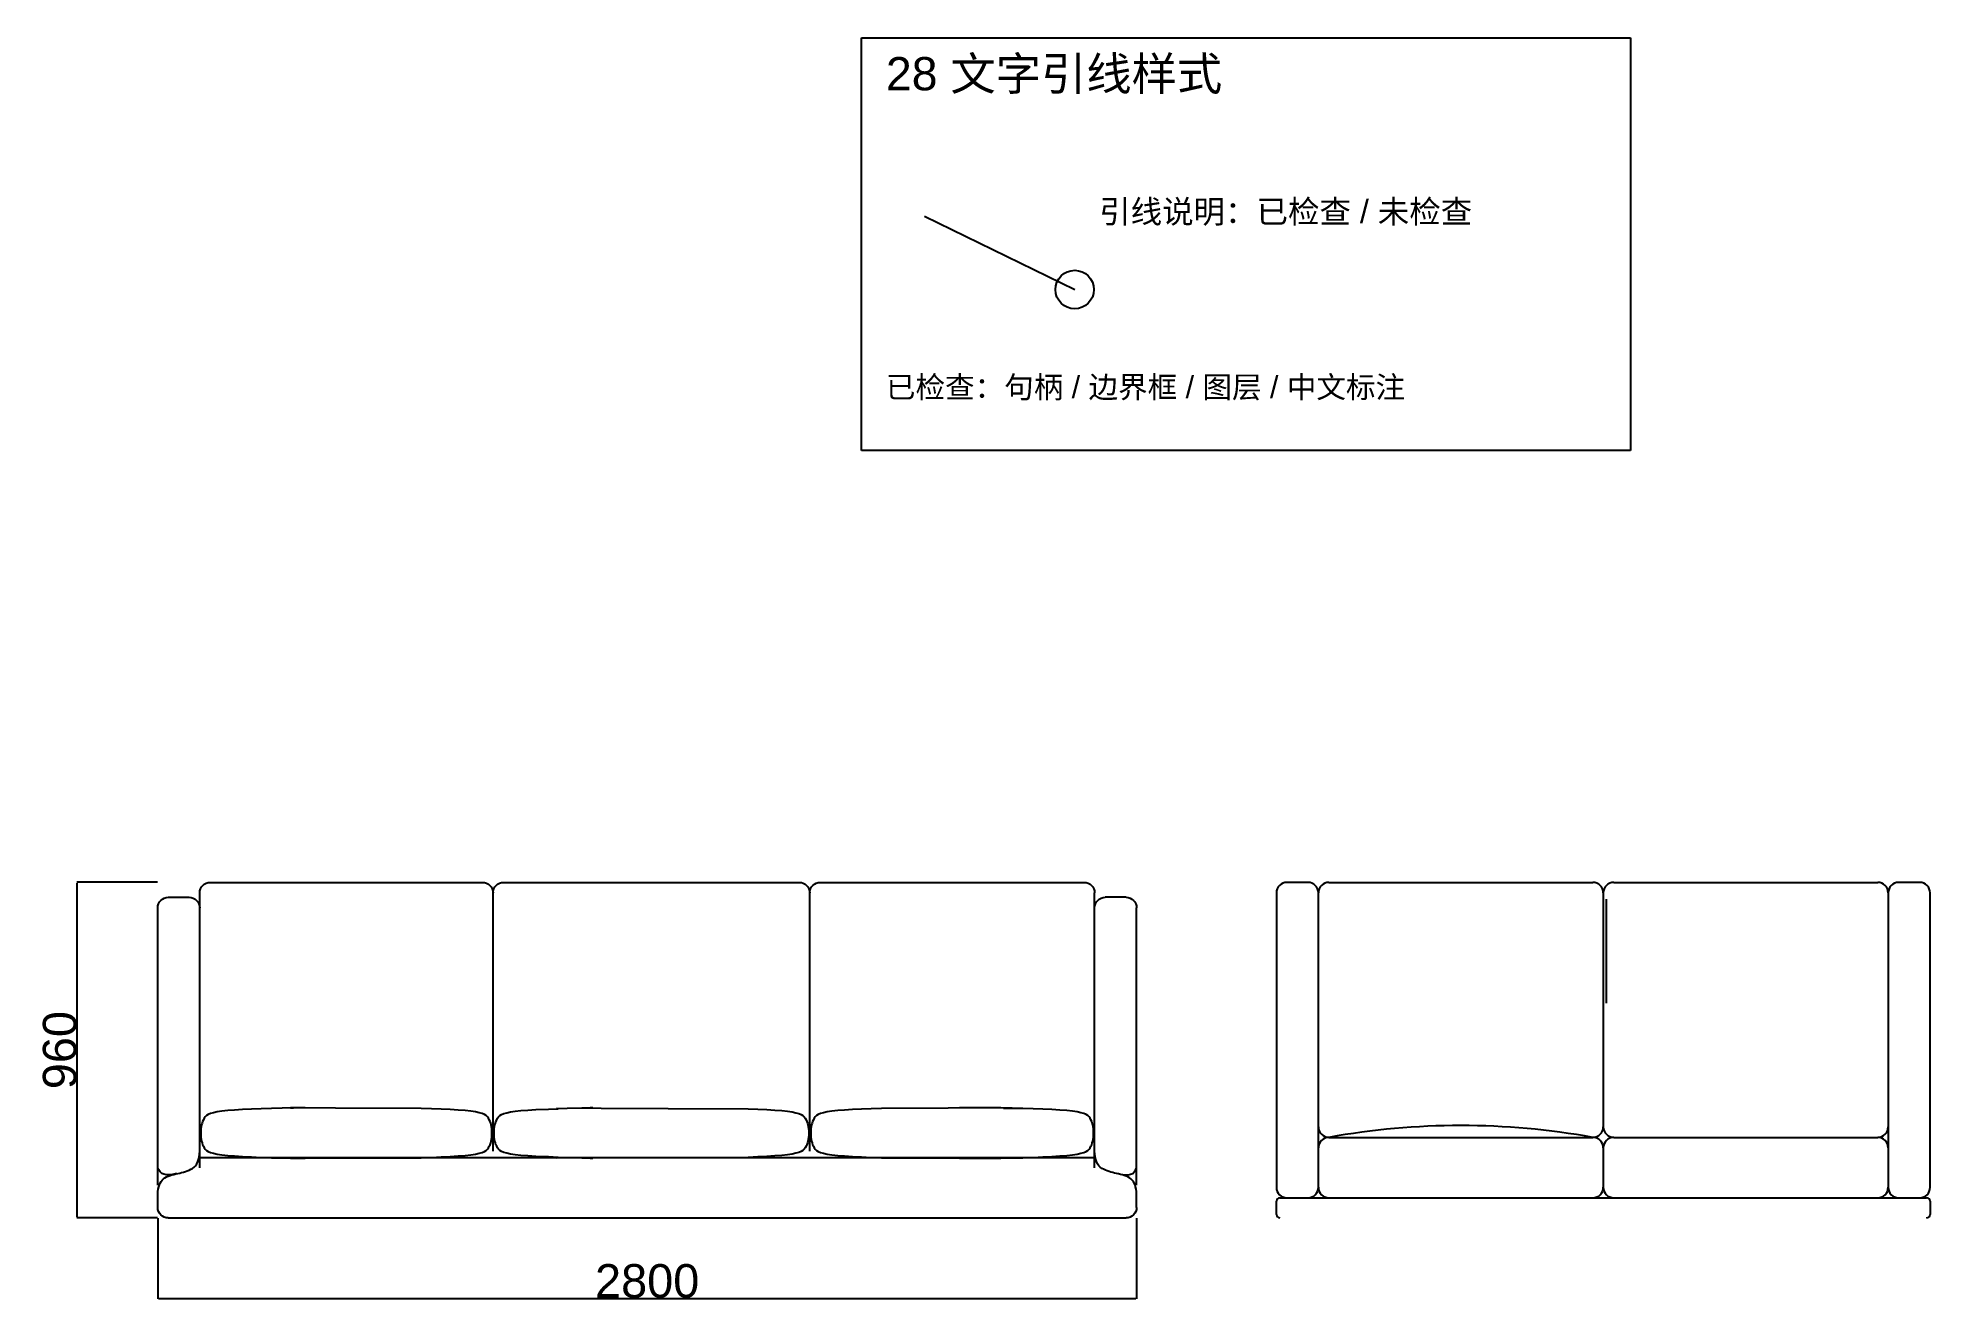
# Model space of a CAD drawing. Header units: millimetres. Extents: x -500 to 57711, y -8647 to 6933.
# Drawn here: x 1830 to 7243, y 935 to 4554 of the extents above; entities that cross this region are included whole.
import ezdxf

# ---------------------------------------------------------------- set-up
doc = ezdxf.new("R2010")
doc.units = ezdxf.units.MM
doc.layers.add('CODEX_PREVIEW', color=7, linetype='Continuous')
doc.layers.add('产品图框', color=153, linetype='Continuous')
doc.styles.get("Standard").update_dxf_attribs({"font": 'arial.ttf'})
doc.dimstyles.new('ISO-25', dxfattribs={"dimtxt": 2.5, "dimasz": 2.5, "dimexe": 1.25, "dimexo": 0.625, "dimtad": 1, "dimtxsty": 'Standard', "dimcen": 2.5, "dimadec": 0, "dimazin": 0, "dimtfac": 1, "dimtmove": 0, "dimatfit": 3, "dimfxl": 1, "dimarcsym": 0})

msp = doc.modelspace()

# ---------------------------------------------------------------- texts
at = {"layer": 'CODEX_PREVIEW'}
for s, height, p in [('28 文字引线样式', 95, (4256.268, 4403.938)), ('引线说明：已检查 / 未检查', 66, (4866.268, 4023.938)), ('已检查：句柄 / 边界框 / 图层 / 中文标注', 62, (4256.268, 3523.938))]:
    msp.add_text(s, height=height, dxfattribs=at).set_placement(p)

# ---------------------------------------------------------------- blocks, each defined once
blk = doc.blocks.new('5S03232')
for p, q in [((162232.9, 131871.8), (162232.9, 131841.8)), ((162262.9, 131901.8), (165002.9, 131901.8)), ((165032.9, 131871.8), (165032.9, 131841.8)), ((162232.9, 131841.8), (162233.1, 131833.8)), ((162232.9, 131808), (162232.9, 131014.6)), ((162233.1, 131833.8), (162233.6, 131826.4)), ((162233.6, 131826.4), (162234.5, 131819.5)), ((162234.5, 131819.5), (162235.8, 131813.2)), ((162235.8, 131813.2), (162237.5, 131807.4)), ((165032.9, 131808), (165032.9, 131014.6)), ((162235.7, 131764.6), (162232.9, 131758)), ((162239.5, 131770), (162235.7, 131764.6)), ((162237.5, 131807.4), (162239.6, 131802.1)), ((162244.2, 131774.2), (162239.5, 131770)), ((162239.6, 131802.1), (162242.3, 131797.5)), ((162242.3, 131797.5), (162245.5, 131793.4)), ((162250.1, 131777), (162244.2, 131774.2)), ((162245.5, 131793.4), (162249.2, 131789.9)), ((162249.2, 131789.9), (162253.3, 131786.9)), ((162257.1, 131778.6), (162250.1, 131777)), ((162253.3, 131786.9), (162257.9, 131784.4)), ((162265.4, 131778.8), (162257.1, 131778.6)), ((162257.9, 131784.4), (162262.9, 131782.2)), ((162262.9, 131782.2), (162268, 131780.4)), ((162275.1, 131777.5), (162265.4, 131778.8)), ((162268, 131780.4), (162273.4, 131778.8)), ((162273.4, 131778.8), (162279, 131777.4)), ((162286.3, 131774.8), (162275.1, 131777.5)), ((162279, 131777.4), (162284.5, 131776)), ((162284.5, 131776), (162290.1, 131774.8)), ((162290.1, 131774.8), (162295.6, 131773.5)), ((162295.6, 131773.5), (162301.1, 131772.1)), ((162301.1, 131772.1), (162306.6, 131770.6)), ((162306.6, 131770.6), (162311.9, 131769)), ((162311.9, 131769), (162317.2, 131767.2)), ((162317.2, 131767.2), (162322.3, 131765.1)), ((162322.3, 131765.1), (162327.3, 131762.7)), ((162327.3, 131762.7), (162332.2, 131760)), ((162332.2, 131760), (162336.8, 131756.6)), ((162336.8, 131756.6), (162341, 131752.4)), ((162352.9, 131758.3), (162352.9, 130971.8)), ((164912.9, 131758.3), (164912.9, 130971.8)), ((162341, 131752.4), (162344.8, 131747)), ((162344.8, 131747), (162348, 131740.1)), ((162348, 131740.1), (162350.5, 131731.6)), ((162350.5, 131731.6), (162352.2, 131721.1)), ((164912.9, 131730.1), (162350.7, 131730.1)), ((162352.2, 131721.1), (162352.9, 131708.3)), ((162363.4, 131696.9), (162365.9, 131701.3)), ((162365.9, 131701.3), (162368.8, 131705.1)), ((162368.8, 131705.1), (162372.6, 131708.6)), ((162372.6, 131708.6), (162377.4, 131711.7)), ((162377.4, 131711.7), (162383.9, 131714.4)), ((162383.9, 131714.4), (162392.2, 131716.9)), ((162392.2, 131716.9), (162402.9, 131719.1)), ((162402.9, 131719.1), (162416.4, 131721.1)), ((162416.4, 131721.1), (162432.9, 131722.9)), ((162432.9, 131722.9), (162452.8, 131724.5)), ((162452.8, 131724.5), (162475.7, 131726)), ((162475.7, 131726), (162501.2, 131727.4)), ((162501.2, 131727.4), (162529, 131728.5)), ((162529, 131728.5), (162558.4, 131729.4)), ((162558.4, 131729.4), (162589.2, 131730.1)), ((162589.2, 131730.1), (162620.9, 131730.5)), ((162620.9, 131730.5), (162612.9, 131730.7)), ((162612.9, 131730.7), (162655, 131730.5)), ((162655, 131730.5), (162741.7, 131730.1)), ((162741.7, 131730.1), (162986.5, 131729.4)), ((162986.5, 131729.4), (163015.9, 131728.5)), ((163015.9, 131728.5), (163043.7, 131727.4)), ((163043.7, 131727.4), (163069.2, 131726)), ((163069.2, 131726), (163092.1, 131724.5)), ((163092.1, 131724.5), (163112, 131722.9)), ((163112, 131722.9), (163128.5, 131721.1)), ((163128.5, 131721.1), (163141.9, 131719.1)), ((163141.9, 131719.1), (163152.6, 131716.9)), ((163152.6, 131716.9), (163161, 131714.4)), ((163161, 131714.4), (163167.4, 131711.7)), ((163167.4, 131711.7), (163172.3, 131708.6)), ((163172.3, 131708.6), (163176, 131705.1)), ((163176, 131705.1), (163179, 131701.3)), ((163179, 131701.3), (163181.4, 131696.9)), ((163191.9, 131710.5), (163191.9, 130971.8)), ((163204.9, 131701.3), (163202.4, 131696.9)), ((163207.8, 131705.1), (163204.9, 131701.3)), ((163211.6, 131708.6), (163207.8, 131705.1)), ((163216.4, 131711.7), (163211.6, 131708.6)), ((163222.9, 131714.4), (163216.4, 131711.7)), ((163231.2, 131716.9), (163222.9, 131714.4)), ((163241.9, 131719.1), (163231.2, 131716.9)), ((163255.4, 131721.1), (163241.9, 131719.1)), ((163271.9, 131722.9), (163255.4, 131721.1)), ((163291.8, 131724.5), (163271.9, 131722.9)), ((163314.7, 131726), (163291.8, 131724.5)), ((163350.2, 131727.4), (163314.7, 131726)), ((163378, 131728.5), (163350.2, 131727.4)), ((163404.2, 131730.1), (163373.4, 131729.4)), ((163373.4, 131729.4), (163378, 131728.5)), ((163445.9, 131730.5), (163404.2, 131730.1)), ((163477.9, 131730.7), (163445.9, 131730.5)), ((163470, 131730.5), (163477.9, 131730.7)), ((163501.7, 131730.1), (163470, 131730.5)), ((163692.5, 131729.4), (163501.7, 131730.1)), ((163921.9, 131728.5), (163692.5, 131729.4)), ((163949.7, 131727.4), (163921.9, 131728.5)), ((163975.2, 131726), (163949.7, 131727.4)), ((163998.1, 131724.5), (163975.2, 131726)), ((164018, 131722.9), (163998.1, 131724.5)), ((164034.5, 131721.1), (164018, 131722.9)), ((164047.9, 131719.1), (164034.5, 131721.1)), ((164058.6, 131716.9), (164047.9, 131719.1)), ((164067, 131714.4), (164058.6, 131716.9)), ((164073.4, 131711.7), (164067, 131714.4)), ((164078.3, 131708.6), (164073.4, 131711.7)), ((164082, 131705.1), (164078.3, 131708.6)), ((164085, 131701.3), (164082, 131705.1)), ((164087.4, 131696.9), (164085, 131701.3)), ((164097.9, 131710.5), (164097.9, 130971.8)), ((164108.4, 131696.9), (164110.9, 131701.3)), ((164110.9, 131701.3), (164113.8, 131705.1)), ((164113.8, 131705.1), (164117.6, 131708.6)), ((164117.6, 131708.6), (164122.4, 131711.7)), ((164122.4, 131711.7), (164128.9, 131714.4)), ((164128.9, 131714.4), (164137.2, 131716.9)), ((164137.2, 131716.9), (164147.9, 131719.1)), ((164147.9, 131719.1), (164161.4, 131721.1)), ((164161.4, 131721.1), (164177.9, 131722.9)), ((164177.9, 131722.9), (164197.8, 131724.5)), ((164197.8, 131724.5), (164220.7, 131726)), ((164220.7, 131726), (164246.2, 131727.4)), ((164246.2, 131727.4), (164274, 131728.5)), ((164274, 131728.5), (164303.4, 131729.4)), ((164303.4, 131729.4), (164494.2, 131730.1)), ((164494.2, 131730.1), (164525.9, 131730.5)), ((164525.9, 131730.5), (164557.9, 131730.7)), ((164557.9, 131730.7), (164645, 131730.5)), ((164590, 131730.5), (164676.7, 131730.1)), ((164652.5, 131729.4), (164736.9, 131728.5)), ((164676.7, 131730.1), (164707.5, 131729.4)), ((164736.9, 131728.5), (164764.7, 131727.4)), ((164764.7, 131727.4), (164790.2, 131726)), ((164790.2, 131726), (164813.1, 131724.5)), ((164813.1, 131724.5), (164833, 131722.9)), ((164833, 131722.9), (164849.5, 131721.1)), ((164849.5, 131721.1), (164862.9, 131719.1)), ((164862.9, 131719.1), (164873.6, 131716.9)), ((164873.6, 131716.9), (164882, 131714.4)), ((164882, 131714.4), (164888.4, 131711.7)), ((164888.4, 131711.7), (164893.3, 131708.6)), ((164893.3, 131708.6), (164897, 131705.1)), ((164897, 131705.1), (164900, 131701.3)), ((164900, 131701.3), (164902.4, 131696.9)), ((162355.9, 131658.8), (162356, 131664.7)), ((162356, 131653), (162355.9, 131658.8)), ((162356, 131664.7), (162356.4, 131670.6)), ((162356.4, 131647.1), (162356, 131653)), ((162356.4, 131670.6), (162357.2, 131676.3)), ((162357.2, 131641.4), (162356.4, 131647.1)), ((162357.2, 131676.3), (162358.2, 131681.9)), ((162358.2, 131681.9), (162359.6, 131687.2)), ((162359.6, 131687.2), (162361.3, 131692.2)), ((162361.3, 131692.2), (162363.4, 131696.9)), ((163181.4, 131696.9), (163183.5, 131692.2)), ((163183.5, 131692.2), (163185.3, 131687.2)), ((163185.3, 131687.2), (163186.7, 131681.9)), ((163186.7, 131681.9), (163187.7, 131676.3)), ((163187.7, 131676.3), (163188.4, 131670.6)), ((163188.4, 131647.1), (163187.7, 131641.4)), ((163188.4, 131670.6), (163188.9, 131664.7)), ((163188.9, 131653), (163188.4, 131647.1)), ((163188.9, 131664.7), (163189, 131658.8)), ((163189, 131658.8), (163188.9, 131653)), ((163195, 131664.7), (163194.9, 131658.8)), ((163194.9, 131658.8), (163195, 131653)), ((163195.4, 131670.6), (163195, 131664.7)), ((163195, 131653), (163195.4, 131647.1)), ((163196.2, 131676.3), (163195.4, 131670.6)), ((163195.4, 131647.1), (163196.2, 131641.4)), ((163197.2, 131681.9), (163196.2, 131676.3)), ((163198.6, 131687.2), (163197.2, 131681.9)), ((163200.3, 131692.2), (163198.6, 131687.2)), ((163202.4, 131696.9), (163200.3, 131692.2)), ((164089.5, 131692.2), (164087.4, 131696.9)), ((164091.3, 131687.2), (164089.5, 131692.2)), ((164092.7, 131681.9), (164091.3, 131687.2)), ((164093.7, 131676.3), (164092.7, 131681.9)), ((164094.4, 131670.6), (164093.7, 131676.3)), ((164093.7, 131641.4), (164094.4, 131647.1)), ((164094.9, 131664.7), (164094.4, 131670.6)), ((164094.4, 131647.1), (164094.9, 131653)), ((164095, 131658.8), (164094.9, 131664.7)), ((164094.9, 131653), (164095, 131658.8)), ((164100.9, 131658.8), (164101, 131664.7)), ((164101, 131653), (164100.9, 131658.8)), ((164101, 131664.7), (164101.4, 131670.6)), ((164101.4, 131647.1), (164101, 131653)), ((164101.4, 131670.6), (164102.2, 131676.3)), ((164102.2, 131641.4), (164101.4, 131647.1)), ((164102.2, 131676.3), (164103.2, 131681.9)), ((164103.2, 131681.9), (164104.6, 131687.2)), ((164104.6, 131687.2), (164106.3, 131692.2)), ((164106.3, 131692.2), (164108.4, 131696.9)), ((164902.4, 131696.9), (164904.5, 131692.2)), ((164904.5, 131692.2), (164906.3, 131687.2)), ((164906.3, 131687.2), (164907.7, 131681.9)), ((164907.7, 131681.9), (164908.7, 131676.3)), ((164908.7, 131676.3), (164909.4, 131670.6)), ((164909.4, 131647.1), (164908.7, 131641.4)), ((164909.4, 131670.6), (164909.9, 131664.7)), ((164909.9, 131653), (164909.4, 131647.1)), ((164909.9, 131664.7), (164910, 131658.8)), ((164910, 131658.8), (164909.9, 131653)), ((162358.2, 131635.8), (162357.2, 131641.4)), ((162359.6, 131630.5), (162358.2, 131635.8)), ((162361.3, 131625.5), (162359.6, 131630.5)), ((162363.4, 131620.7), (162361.3, 131625.5)), ((162365.9, 131616.4), (162363.4, 131620.7)), ((162368.8, 131612.6), (162365.9, 131616.4)), ((162372.6, 131609.1), (162368.8, 131612.6)), ((162377.4, 131606), (162372.6, 131609.1)), ((162383.9, 131603.3), (162377.4, 131606)), ((162392.2, 131600.8), (162383.9, 131603.3)), ((162402.9, 131598.6), (162392.2, 131600.8)), ((162416.4, 131596.6), (162402.9, 131598.6)), ((162432.9, 131594.8), (162416.4, 131596.6)), ((162452.8, 131593.2), (162432.9, 131594.8)), ((162475.7, 131591.6), (162452.8, 131593.2)), ((162501.2, 131590.3), (162475.7, 131591.6)), ((163069.2, 131591.6), (163043.7, 131590.3)), ((163092.1, 131593.2), (163069.2, 131591.6)), ((163112, 131594.8), (163092.1, 131593.2)), ((163128.5, 131596.6), (163112, 131594.8)), ((163141.9, 131598.6), (163128.5, 131596.6)), ((163152.6, 131600.8), (163141.9, 131598.6)), ((163161, 131603.3), (163152.6, 131600.8)), ((163167.4, 131606), (163161, 131603.3)), ((163172.3, 131609.1), (163167.4, 131606)), ((163176, 131612.6), (163172.3, 131609.1)), ((163179, 131616.4), (163176, 131612.6)), ((163181.4, 131620.7), (163179, 131616.4)), ((163183.5, 131625.5), (163181.4, 131620.7)), ((163185.3, 131630.5), (163183.5, 131625.5)), ((163186.7, 131635.8), (163185.3, 131630.5)), ((163187.7, 131641.4), (163186.7, 131635.8)), ((163196.2, 131641.4), (163197.2, 131635.8)), ((163197.2, 131635.8), (163198.6, 131630.5)), ((163198.6, 131630.5), (163200.3, 131625.5)), ((163200.3, 131625.5), (163202.4, 131620.7)), ((163202.4, 131620.7), (163204.9, 131616.4)), ((163204.9, 131616.4), (163207.8, 131612.6)), ((163207.8, 131612.6), (163211.6, 131609.1)), ((163211.6, 131609.1), (163216.4, 131606)), ((163216.4, 131606), (163222.9, 131603.3)), ((163222.9, 131603.3), (163231.2, 131600.8)), ((163231.2, 131600.8), (163241.9, 131598.6)), ((163241.9, 131598.6), (163255.4, 131596.6)), ((163255.4, 131596.6), (163271.9, 131594.8)), ((163271.9, 131594.8), (163291.8, 131593.2)), ((163291.8, 131593.2), (163314.7, 131591.6)), ((163314.7, 131591.6), (163350.2, 131590.3)), ((163949.7, 131590.3), (163975.2, 131591.6)), ((163975.2, 131591.6), (163998.1, 131593.2)), ((163998.1, 131593.2), (164018, 131594.8)), ((164018, 131594.8), (164034.5, 131596.6)), ((164034.5, 131596.6), (164047.9, 131598.6)), ((164047.9, 131598.6), (164058.6, 131600.8)), ((164058.6, 131600.8), (164067, 131603.3)), ((164067, 131603.3), (164073.4, 131606)), ((164073.4, 131606), (164078.3, 131609.1)), ((164078.3, 131609.1), (164082, 131612.6)), ((164082, 131612.6), (164085, 131616.4)), ((164085, 131616.4), (164087.4, 131620.7)), ((164087.4, 131620.7), (164089.5, 131625.5)), ((164089.5, 131625.5), (164091.3, 131630.5)), ((164091.3, 131630.5), (164092.7, 131635.8)), ((164092.7, 131635.8), (164093.7, 131641.4)), ((164103.2, 131635.8), (164102.2, 131641.4)), ((164104.6, 131630.5), (164103.2, 131635.8)), ((164106.3, 131625.5), (164104.6, 131630.5)), ((164108.4, 131620.7), (164106.3, 131625.5)), ((164110.9, 131616.4), (164108.4, 131620.7)), ((164113.8, 131612.6), (164110.9, 131616.4)), ((164117.6, 131609.1), (164113.8, 131612.6)), ((164122.4, 131606), (164117.6, 131609.1)), ((164128.9, 131603.3), (164122.4, 131606)), ((164137.2, 131600.8), (164128.9, 131603.3)), ((164147.9, 131598.6), (164137.2, 131600.8)), ((164161.4, 131596.6), (164147.9, 131598.6)), ((164177.9, 131594.8), (164161.4, 131596.6)), ((164197.8, 131593.2), (164177.9, 131594.8)), ((164220.7, 131591.6), (164197.8, 131593.2)), ((164246.2, 131590.3), (164220.7, 131591.6)), ((164790.2, 131591.6), (164764.7, 131590.3)), ((164813.1, 131593.2), (164790.2, 131591.6)), ((164833, 131594.8), (164813.1, 131593.2)), ((164849.5, 131596.6), (164833, 131594.8)), ((164862.9, 131598.6), (164849.5, 131596.6)), ((164873.6, 131600.8), (164862.9, 131598.6)), ((164882, 131603.3), (164873.6, 131600.8)), ((164888.4, 131606), (164882, 131603.3)), ((164893.3, 131609.1), (164888.4, 131606)), ((164897, 131612.6), (164893.3, 131609.1)), ((164900, 131616.4), (164897, 131612.6)), ((164902.4, 131620.7), (164900, 131616.4)), ((164904.5, 131625.5), (164902.4, 131620.7)), ((164906.3, 131630.5), (164904.5, 131625.5)), ((164907.7, 131635.8), (164906.3, 131630.5)), ((164908.7, 131641.4), (164907.7, 131635.8)), ((162529, 131589.2), (162501.2, 131590.3)), ((162558.4, 131588.3), (162529, 131589.2)), ((162589.2, 131587.6), (162558.4, 131588.3)), ((162620.9, 131587.2), (162589.2, 131587.6)), ((162655, 131587.2), (162612.9, 131587)), ((162612.9, 131587), (162620.9, 131587.2)), ((162741.7, 131587.6), (162655, 131587.2)), ((162986.5, 131588.3), (162741.7, 131587.6)), ((163015.9, 131589.2), (162986.5, 131588.3)), ((163043.7, 131590.3), (163015.9, 131589.2)), ((163350.2, 131590.3), (163378, 131589.2)), ((163378, 131589.2), (163373.4, 131588.3)), ((163373.4, 131588.3), (163404.2, 131587.6)), ((163404.2, 131587.6), (163445.9, 131587.2)), ((163445.9, 131587.2), (163477.9, 131587)), ((163470, 131587.2), (163501.7, 131587.6)), ((163477.9, 131587), (163470, 131587.2)), ((163501.7, 131587.6), (163692.5, 131588.3)), ((163692.5, 131588.3), (163921.9, 131589.2)), ((163921.9, 131589.2), (163949.7, 131590.3)), ((164274, 131589.2), (164246.2, 131590.3)), ((164303.4, 131588.3), (164274, 131589.2)), ((164494.2, 131587.6), (164303.4, 131588.3)), ((164525.9, 131587.2), (164494.2, 131587.6)), ((164557.9, 131587), (164525.9, 131587.2)), ((164645, 131587.2), (164557.9, 131587)), ((164676.7, 131587.6), (164590, 131587.2)), ((164736.9, 131589.2), (164652.5, 131588.3)), ((164707.5, 131588.3), (164676.7, 131587.6)), ((164764.7, 131590.3), (164736.9, 131589.2)), ((162262.9, 130984.6), (162322.9, 130984.6)), ((162382.9, 130941.8), (163161.9, 130941.8)), ((163221.9, 130941.8), (164067.9, 130941.8)), ((164127.9, 130941.8), (164882.9, 130941.8)), ((165002.9, 130984.6), (164942.9, 130984.6))]:
    blk.add_line(p, q)
for points in [[(165032.9, 131841.8), (165032.8, 131833.8), (165032.3, 131826.4), (165031.4, 131819.5), (165030.1, 131813.2), (165028.4, 131807.4), (165026.2, 131802.1), (165023.6, 131797.5), (165020.4, 131793.4), (165016.7, 131789.9), (165012.5, 131786.9), (165007.9, 131784.4), (165003, 131782.2), (164997.8, 131780.4), (164992.4, 131778.8), (164986.9, 131777.4), (164981.4, 131776), (164975.8, 131774.8), (164970.2, 131773.5), (164964.7, 131772.1), (164959.3, 131770.6), (164954, 131769), (164948.7, 131767.2), (164943.6, 131765.1), (164938.5, 131762.7), (164933.7, 131760), (164929.1, 131756.6), (164924.8, 131752.4), (164921.1, 131747), (164917.9, 131740.1), (164915.4, 131731.6), (164913.7, 131721.1), (164912.9, 131708.3)], [(164979.6, 131774.8), (164990.7, 131777.5), (165000.4, 131778.8), (165008.8, 131778.6), (165015.8, 131777), (165021.7, 131774.2), (165026.4, 131770), (165030.1, 131764.6), (165032.9, 131758)]]:
    blk.add_lwpolyline(points)
for centre, start, end in [((162262.9, 131871.8), 90, 180), ((165002.9, 131871.8), 0, 90), ((162262.9, 131014.6), 180, 270), ((162322.9, 131014.6), 270, 0), ((164942.9, 131014.6), 180, 270), ((165002.9, 131014.6), 270, 0), ((162382.9, 130971.8), 180, 270), ((163161.9, 130971.8), 270, 0), ((163221.9, 130971.8), 180, 270), ((164067.9, 130971.8), 270, 0), ((164127.9, 130971.8), 180, 270), ((164882.9, 130971.8), 270, 0)]:
    blk.add_arc(centre, 30, start, end)
blk = doc.blocks.new('*D5')
at = {"layer": 'CODEX_PREVIEW', "color": 0, "lineweight": -2, "transparency": 16777216}
for p, q in [((2173.3, 1177.6), (2173.3, 946.6)), ((4973.3, 1177.6), (4973.3, 946.6)), ((2175.8, 947.9), (4970.8, 947.9))]:
    blk.add_line(p, q, dxfattribs=at)
at = {"layer": 'CODEX_PREVIEW', "color": 0, "transparency": 16777216}
for points in [[(2175.8, 948.3), (2175.8, 947.4), (2173.3, 947.9)], [(4970.8, 948.3), (4970.8, 947.4), (4973.3, 947.9)]]:
    blk.add_solid(points, dxfattribs=at)
at = {"layer": 'Defpoints', "color": 0, "transparency": 16777216}
for p in [(2173.3, 1178.3), (4973.3, 1178.3), (4973.3, 947.9)]:
    blk.add_point(p, dxfattribs=at)
at = {"layer": 'CODEX_PREVIEW', "color": 0, "transparency": 16777216, "insert": (3573.3, 997.5), "char_height": 96, "attachment_point": 5}
blk.add_mtext('2800', dxfattribs=at)
blk = doc.blocks.new('*D6')
at = {"layer": 'CODEX_PREVIEW', "color": 0, "lineweight": -2, "transparency": 16777216}
for p, q in [((2172.7, 2138.3), (1941.7, 2138.3)), ((1942.9, 1180.8), (1942.9, 2135.8)), ((2172.7, 1178.3), (1941.7, 1178.3))]:
    blk.add_line(p, q, dxfattribs=at)
at = {"layer": 'CODEX_PREVIEW', "color": 0, "transparency": 16777216}
for points in [[(1942.5, 2135.8), (1943.4, 2135.8), (1942.9, 2138.3)], [(1942.5, 1180.8), (1943.4, 1180.8), (1942.9, 1178.3)]]:
    blk.add_solid(points, dxfattribs=at)
at = {"layer": 'Defpoints', "color": 0, "transparency": 16777216}
for p in [(1942.9, 2138.3), (2173.3, 2138.3), (2173.3, 1178.3)]:
    blk.add_point(p, dxfattribs=at)
at = {"layer": 'CODEX_PREVIEW', "color": 0, "transparency": 16777216, "insert": (1893.3, 1658.3), "char_height": 96, "attachment_point": 5, "rotation": 90}
blk.add_mtext('960', dxfattribs=at)

# ---------------------------------------------------------------- dimensions: what is measured, and where the dimension line sits
at = {"layer": 'CODEX_PREVIEW', "color": 4}
for p2, distance, text, picture, middle in [((2173.35, 2138.263), 230.4, '960', '*D6', (1893.31, 1658.263)), ((4973.35, 1178.263), -230.4, '2800', '*D5', (3573.35, 997.503))]:
    dim = msp.add_aligned_dim(p1=(2173.35, 1178.263), p2=p2, distance=distance, text=text, dimstyle='ISO-25', override={"dimtxt": 96}, dxfattribs=at)
    dim.commit()
    dim.dimension.update_dxf_attribs({"geometry": picture, "text_midpoint": middle})

# ---------------------------------------------------------------- linework, layer by layer
msp.add_line((6316.35, 2090.263), (6316.35, 1793.063))
at = {"layer": 'CODEX_PREVIEW'}
for p, q in [((4186.268, 4553.938), (6386.268, 4553.938)), ((4186.268, 3373.938), (4186.268, 4553.938)), ((6386.268, 4553.938), (6386.268, 3373.938)), ((4366.268, 4043.938), (4796.268, 3833.938)), ((6386.268, 3373.938), (4186.268, 3373.938))]:
    msp.add_line(p, q, dxfattribs=at)
at = {"layer": 'CODEX_PREVIEW', "color": 4}
for p, q in [((5463.35, 2138.263), (5403.35, 2138.263)), ((5523.35, 2138.263), (6278.35, 2138.263)), ((6338.35, 2138.263), (7093.35, 2138.263)), ((7213.35, 2138.263), (7153.35, 2138.263)), ((5373.35, 2108.263), (5373.35, 1265.863)), ((5493.35, 1265.863), (5493.35, 2108.263)), ((5493.35, 1438.663), (5493.35, 2108.263)), ((6308.35, 2108.263), (6308.35, 1438.663)), ((7123.35, 2108.263), (7123.35, 1438.663)), ((7123.35, 2108.263), (7123.35, 1265.863)), ((7243.35, 1265.863), (7243.35, 2108.263)), ((5523.35, 1408.663), (6278.35, 1408.663)), ((6338.35, 1408.663), (7093.35, 1408.663)), ((5493.35, 1265.863), (5493.35, 1378.663)), ((6308.35, 1378.663), (6308.35, 1265.863)), ((7123.35, 1378.663), (7123.35, 1265.863)), ((5373.35, 1188.263), (5373.35, 1225.863)), ((5383.35, 1235.863), (7233.35, 1235.863)), ((5403.35, 1235.863), (5463.35, 1235.863)), ((7153.35, 1235.863), (7213.35, 1235.863)), ((7243.35, 1225.863), (7243.35, 1188.263))]:
    msp.add_line(p, q, dxfattribs=at)
at = {"layer": 'CODEX_PREVIEW'}
msp.add_circle((4796.268, 3833.938), 55, dxfattribs=at)
at = {"layer": 'CODEX_PREVIEW', "color": 4}
for centre, radius, start, end in [((5403.35, 2108.263), 30, 90, 180), ((5463.35, 2108.263), 30, 0, 90), ((5523.35, 2108.263), 30, 90, 180), ((6278.35, 2108.263), 30, 0, 90), ((6338.35, 2108.263), 30, 90, 180), ((7093.35, 2108.263), 30, 0, 90), ((7153.35, 2108.263), 30, 90, 180), ((7213.35, 2108.263), 30, 0, 90), ((5523.35, 1438.663), 30, 180, 270), ((5523.35, 1378.663), 30, 90, 180), ((5900.85, -670.018), 2112.681, 79.706946, 100.293054), ((6278.35, 1438.663), 30, 270, 0), ((6278.35, 1378.663), 30, 0, 90), ((6338.35, 1438.663), 30, 180, 270), ((6338.35, 1378.663), 30, 90, 180), ((7093.35, 1438.663), 30, 270, 0), ((7093.35, 1378.663), 30, 0, 90), ((5403.35, 1265.863), 30, 180, 270), ((5463.35, 1265.863), 30, 270, 0), ((5523.35, 1265.863), 30, 180, 270), ((6278.35, 1265.863), 30, 270, 0), ((6338.35, 1265.863), 30, 180, 270), ((7093.35, 1265.863), 30, 270, 0), ((7153.35, 1265.863), 30, 180, 270), ((7213.35, 1265.863), 30, 270, 0), ((5383.35, 1225.863), 10, 90, 180), ((7233.35, 1225.863), 10, 0, 90), ((5383.35, 1188.263), 10, 180, 270), ((7233.35, 1188.263), 10, 270, 0)]:
    msp.add_arc(centre, radius, start, end, dxfattribs=at)

# ---------------------------------------------------------------- block references
at = {"layer": '产品图框', "xscale": -1, "rotation": 180}
msp.add_blockref('5S03232', (-160059.592, 133080.027), dxfattribs=at)

msp.set_redraw_order([(e.dxf.handle, doc.entitydb.next_handle()) for e in msp.query("TEXT MTEXT ATTDEF DIMENSION ARC_DIMENSION")])  # texts and dimensions are drawn at this point

doc.saveas('drawing.dxf')
